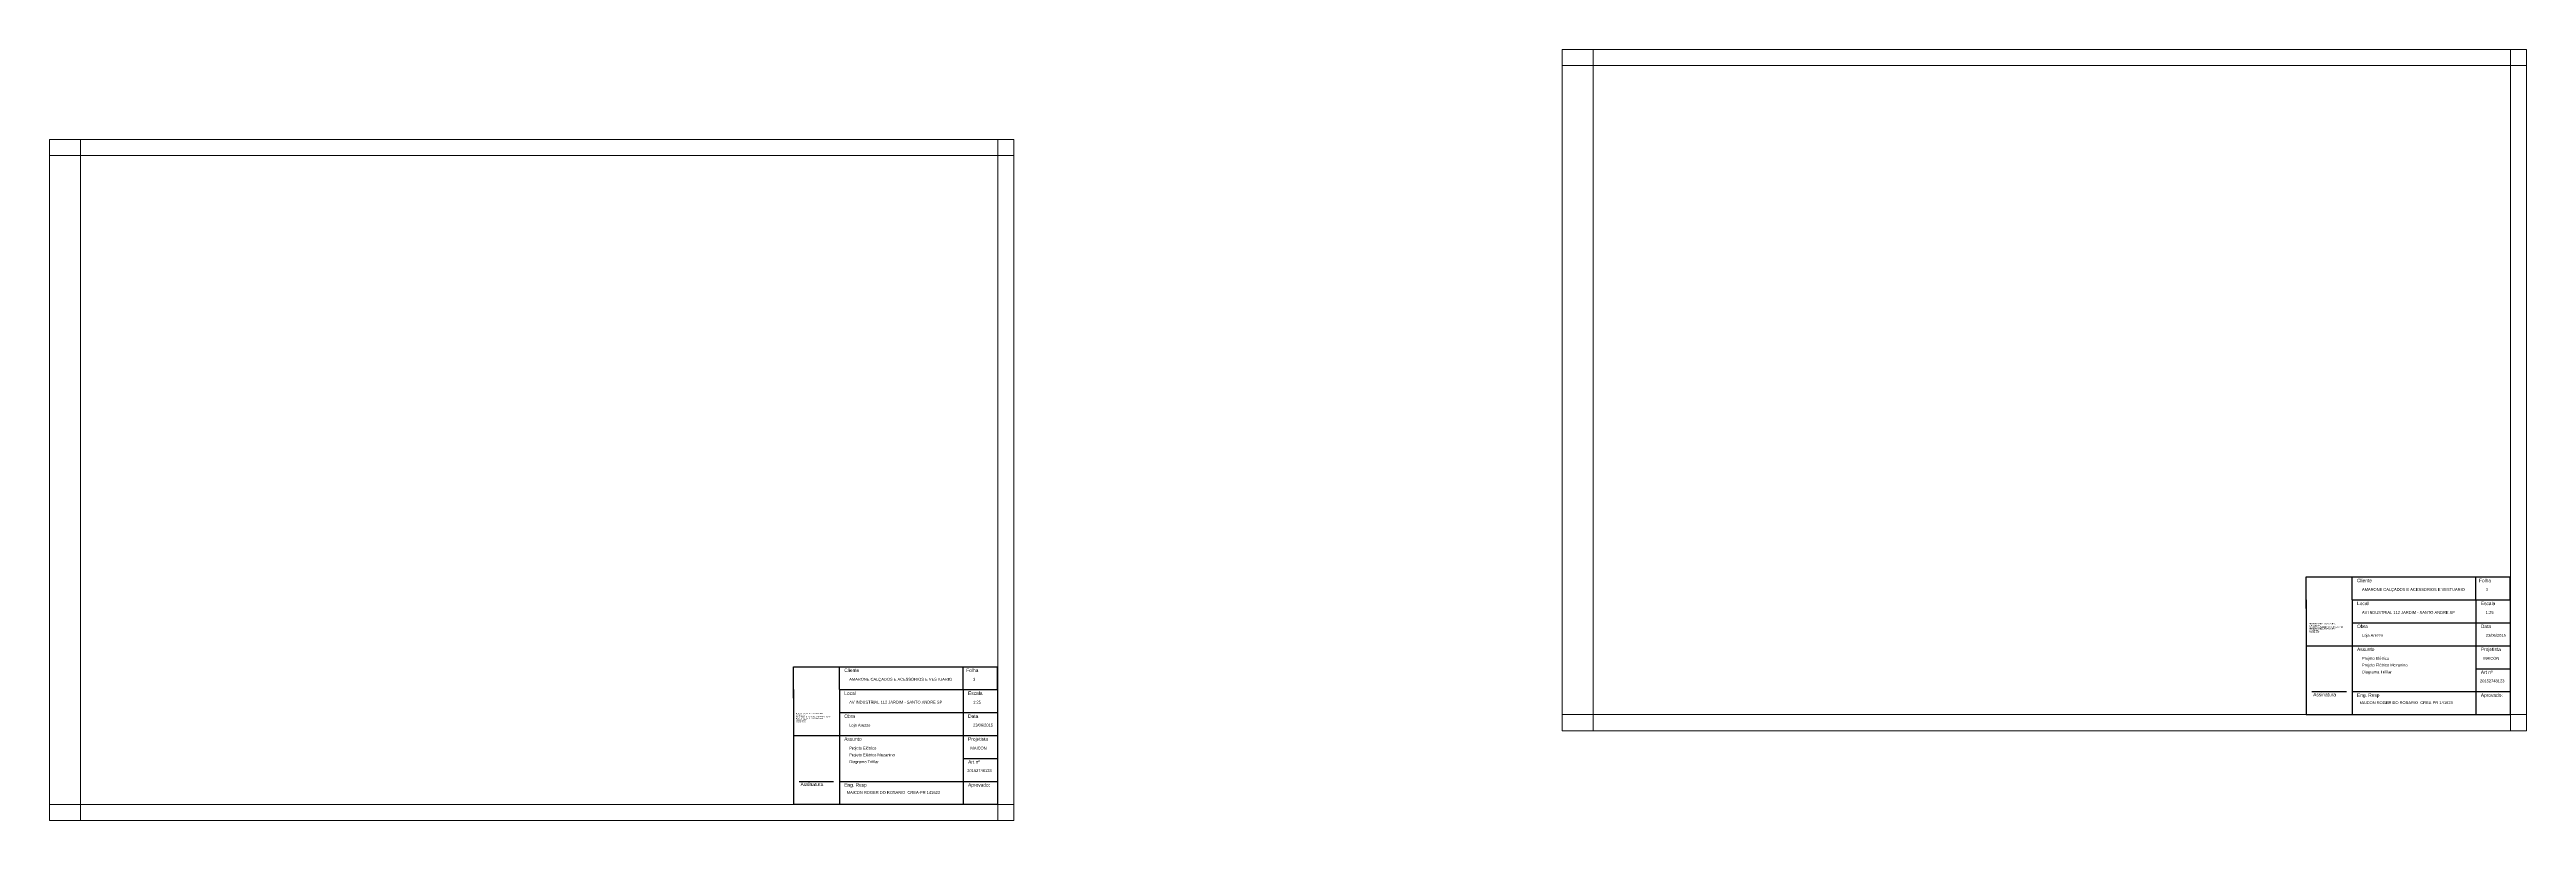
# Paper-space layout 'Projeto Elétrico' of a CAD drawing. Header units: millimetres. Extents: x -1320 to 841, y -92 to 580.
import ezdxf

# ---------------------------------------------------------------- set-up
doc = ezdxf.new("R2010")
doc.units = ezdxf.units.MM
doc.styles.get("Standard").update_dxf_attribs({"font": 'arial.ttf', "height": 1})
doc.styles.add('Texto Legenda', font='arial.ttf', dxfattribs={"height": 2.5})

# ---------------------------------------------------------------- blocks, each defined once
blk = doc.blocks.new('Legenda ABNT')
for p, q in [((134.3, 22.3), (312.3, 22.3)), ((134.3, -5.1), (134.3, 22.3)), ((174.3, 2.3), (174.3, 22.3)), ((282.3, 2.3), (282.3, 22.3)), ((312.3, 2.3), (312.3, 22.3)), ((312.3, 22.3), (312.3, 22.3)), ((134.3, 2.3), (134.3, -77.7)), ((174.3, 2.3), (312.3, 2.3)), ((174.3, 2.3), (174.3, -77.7)), ((282.3, 2.3), (282.3, -77.7)), ((312.3, 2.3), (312.3, -77.7)), ((174.3, -17.7), (312.3, -17.7)), ((134.3, -37.7), (312.3, -37.7)), ((282.3, -57.7), (312.3, -57.7)), ((134.3, -77.7), (134.3, -97.7)), ((139.3, -77.7), (169.3, -77.7)), ((174.3, -77.7), (312.3, -77.7)), ((174.3, -77.7), (174.3, -97.7)), ((282.3, -77.7), (282.3, -97.7)), ((312.3, -77.7), (312.3, -97.7)), ((134.3, -97.7), (312.3, -97.7)), ((312.3, -97.7), (312.3, -97.7))]:
    blk.add_line(p, q)
for s, height, p in [('Cliente', 3, (178.6, 17.7)), ('Local', 3, (178.6, -2.3)), ('Folha', 3, (285, 17.7)), ('Escala', 3, (286.6, -2.3)), ('RUA ELITON VILLELA RAMOS Nº49 ', 1, (136.5, -19)), ('LONDRINA/PR', 1, (136.5, -20.5)), ('MAICON@VOLTAGEMENGENHARIA.COM.BR', 1, (136.5, -21.9)), ('Obra', 3, (178.6, -22.3)), ('Data', 3, (286.6, -22.3)), ('RUA ELITON VILLELA RAMOS Nº49 ', 1, (136.5, -23.3)), ('(43)3348-0477', 1, (136.5, -24.7)), ('(43)9668-3937', 1, (136.5, -26.2)), ('Assunto', 3, (178.6, -42.3)), ('Projetista', 3, (286.6, -42.3)), ('Art nº', 3, (286.6, -62.3)), ('Assinatura', 3, (140.4, -81.8)), ('Eng. Resp', 3, (178.6, -82.3)), ('Aprovado:', 3, (286.6, -82.3))]:
    blk.add_text(s, height=height).set_placement(p)
at = {"style": 'Texto Legenda'}
for tag, p in [('CLIENTE:', (182.9, 10.1)), ('FOLHA', (290.9, 10.1)), ('LOCAL', (182.9, -9.9)), ('ESCALA', (290.9, -9.9)), ('OBRA', (182.9, -29.9)), ('DATA:', (290.9, -29.9)), ('D1', (182.9, -49.9)), ('D2', (182.9, -55.8)), ('D3', (182.9, -61.8)), ('PROJETISTA', (288.7, -49.9)), ('D4', (182.9, -67.9)), ('D5', (182.9, -73.9)), ('APROVADO:', (290.9, -89.9))]:
    blk.add_attdef(tag, p, '', height=2.5, dxfattribs=at)

psp = doc.layouts.new('Projeto Elétrico')

# ---------------------------------------------------------------- linework, layer by layer
at = {"lineweight": 5}
for p, q in [((840.9, 580), (-0.1, 580)), ((-0.1, 580), (840.9, 580)), ((-0.1, -14), (-0.1, 580)), ((-0.1, 566), (840.9, 566)), ((26.9, -14), (26.9, 580)), ((826.9, 580), (826.9, -14)), ((840.9, 580), (840.9, -14)), ((-478.6, 501.7), (-1319.6, 501.7)), ((-1319.6, 501.7), (-478.6, 501.7)), ((-1319.6, -92.3), (-1319.6, 501.7)), ((-1292.6, -92.3), (-1292.6, 501.7)), ((-492.6, 501.7), (-492.6, -92.3)), ((-478.6, 501.7), (-478.6, -92.3)), ((-1319.6, 487.7), (-478.6, 487.7)), ((840.9, 0), (-0.1, 0)), ((840.9, -14), (-0.1, -14)), ((-478.6, -78.3), (-1319.6, -78.3)), ((-478.6, -92.3), (-1319.6, -92.3))]:
    psp.add_line(p, q, dxfattribs=at)

# ---------------------------------------------------------------- block references
for p in [(514.5, 97.8), (-805, 19.5)]:
    psp.add_blockref('Legenda ABNT', p).add_auto_attribs({'FOLHA': '3', 'D3': 'Diagrama Trifilar', 'D2': 'Projeto Elétrico Mezanino', 'D1': 'Projeto Elétrico', 'PROJETISTA': 'MAICON', 'DATA:': '23/06/2015', 'ESCALA': '1:25', 'OBRA': 'Loja Arezzo', 'LOCAL': 'AV INDUSTRIAL 112 JARDIM - SANTO ANDRE SP', 'CLIENTE:': 'AMARONE CALÇADOS E ACESSORIOS E VESTUARIO '})

# ---------------------------------------------------------------- texts
at = {"style": 'Texto Legenda'}
for s, p in [('20152748123', (800.3, 28.2)), ('MAICON ROGER DO ROSARIO  CREA-PR 141623', (695.3, 9.2)), ('20152748123', (-519.2, -50.1)), ('MAICON ROGER DO ROSARIO  CREA-PR 141623', (-624.2, -69.1))]:
    psp.add_text(s, height=2.5, dxfattribs=at).set_placement(p)

doc.saveas('drawing.dxf')
